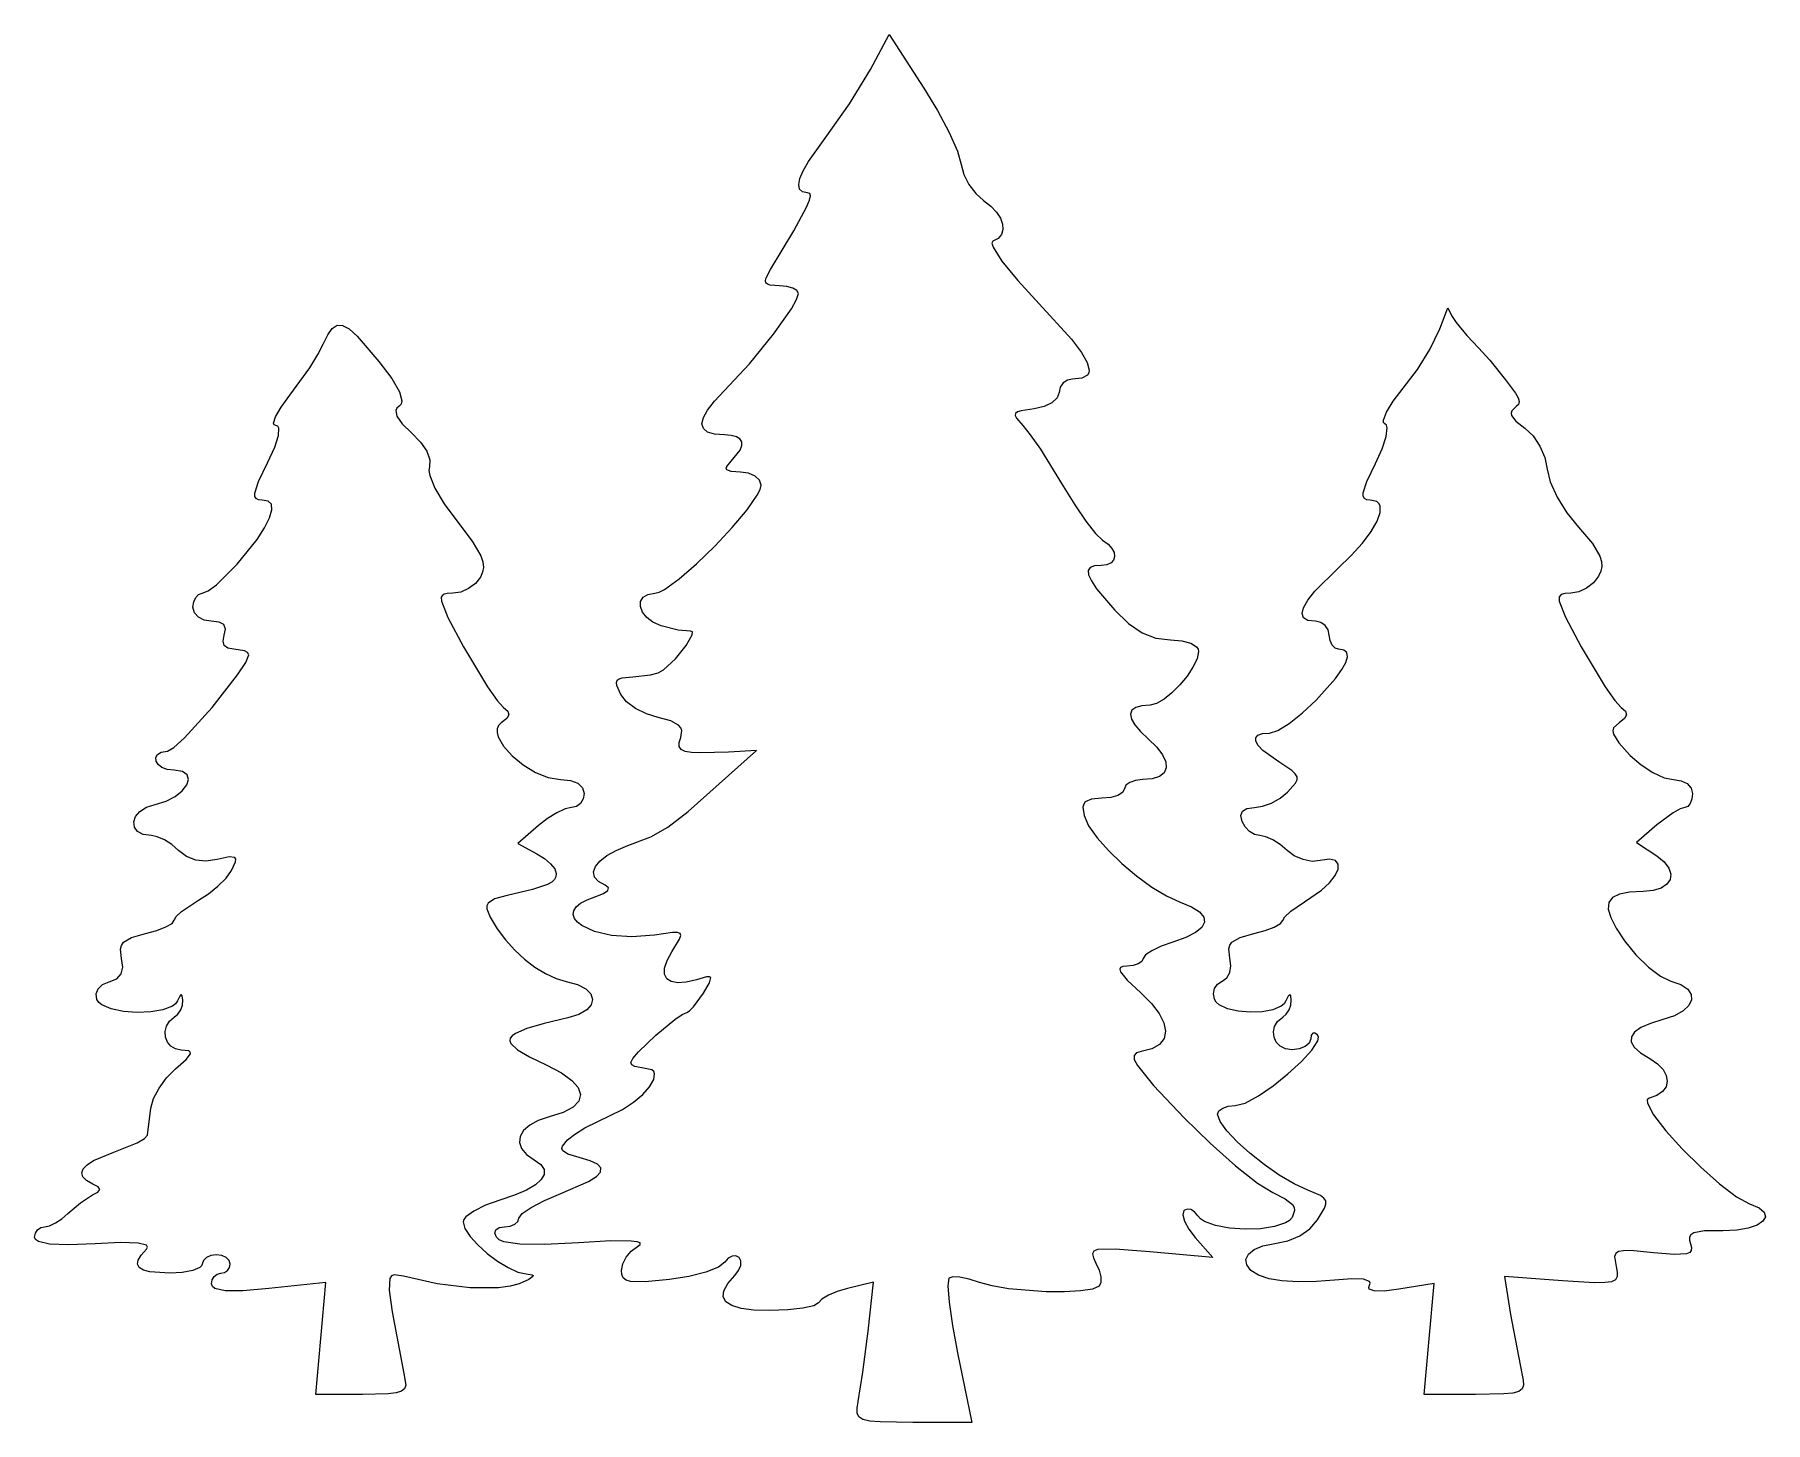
# Model space of a CAD drawing. Extents: x 27 to 278, y 52 to 253.
import ezdxf

# ---------------------------------------------------------------- set-up
doc = ezdxf.new("R2010")
doc.units = 0

msp = doc.modelspace()

# ---------------------------------------------------------------- linework, layer by layer
at = {"layer": 'Layer 1'}
for p, q in [((148.114224, 247.989228), (150.806057, 253.036042)), ((150.806057, 253.036042), (155.856709, 245.287058)), ((145.072577, 242.978705), (148.114224, 247.989228)), ((155.856709, 245.287058), (157.847862, 242.015086)), ((141.539685, 238.019184), (145.072577, 242.978705)), ((157.847862, 242.015086), (159.535714, 238.834569)), ((159.535714, 238.834569), (160.742028, 236.109209)), ((139.131957, 234.655295), (141.539685, 238.019184)), ((160.742028, 236.109209), (161.288569, 234.202709)), ((138.363504, 233.299475), (139.131957, 234.655295)), ((161.288569, 234.202709), (161.661912, 232.758044)), ((137.710578, 231.280767), (137.888834, 232.171919)), ((137.83137, 230.634155), (137.710578, 231.280767)), ((137.888834, 232.171919), (138.363504, 233.299475)), ((161.661912, 232.758044), (162.396619, 231.290157)), ((162.396619, 231.290157), (163.386489, 229.970704)), ((138.25384, 230.24022), (137.83137, 230.634155)), ((138.980621, 230.107101), (138.25384, 230.24022)), ((138.841751, 228.000806), (139.278002, 229.01798)), ((139.316642, 230.007347), (138.980621, 230.107101)), ((139.278002, 229.01798), (139.426034, 229.665567)), ((139.426034, 229.665567), (139.316642, 230.007347)), ((163.386489, 229.970704), (164.525319, 228.971337)), ((164.525319, 228.971337), (165.572391, 228.160443)), ((136.981409, 224.602582), (138.841751, 228.000806)), ((165.572391, 228.160443), (166.384139, 227.295654)), ((166.384139, 227.295654), (166.952219, 226.414291)), ((166.952219, 226.414291), (167.268289, 225.553676)), ((133.598646, 218.960655), (136.981409, 224.602582)), ((166.621004, 223.469526), (165.8456, 223.065111)), ((167.111025, 224.043972), (166.621004, 223.469526)), ((167.324006, 224.751129), (167.111025, 224.043972)), ((167.268289, 225.553676), (167.324006, 224.751129)), ((165.8456, 223.065111), (165.705906, 222.787753)), ((165.705906, 222.787753), (165.901701, 222.191554)), ((165.901701, 222.191554), (167.189338, 220.191354)), ((132.98309, 217.768831), (133.598646, 218.960655)), ((167.189338, 220.191354), (169.487671, 217.361935)), ((132.892843, 217.355891), (132.98309, 217.768831)), ((132.957296, 217.047444), (132.892843, 217.355891)), ((133.183708, 216.830374), (132.957296, 217.047444)), ((133.579339, 216.691563), (133.183708, 216.830374)), ((134.907294, 216.596254), (133.579339, 216.691563)), ((135.974951, 216.510357), (134.907294, 216.596254)), ((136.849269, 216.276481), (135.974951, 216.510357)), ((137.440025, 215.930342), (136.849269, 216.276481)), ((137.656993, 215.507657), (137.440025, 215.930342)), ((169.487671, 217.361935), (172.575861, 214.000726)), ((136.638113, 213.27788), (137.387855, 214.634167)), ((137.387855, 214.634167), (137.656993, 215.507657)), ((172.575861, 214.000726), (177.268546, 208.845324)), ((230.723091, 210.362573), (231.881226, 213.405937)), ((231.881226, 213.405937), (232.409742, 212.307633)), ((70.041324, 210.434914), (70.735485, 210.890612)), ((70.735485, 210.890612), (71.531656, 210.866799)), ((134.042847, 209.571484), (136.638113, 213.27788)), ((232.409742, 212.307633), (233.059818, 211.287473)), ((233.059818, 211.287473), (234.612439, 209.409455)), ((68.743689, 208.151978), (69.395337, 209.516453)), ((69.395337, 209.516453), (70.041324, 210.434914)), ((71.531656, 210.866799), (72.483673, 210.346726)), ((72.483673, 210.346726), (73.645373, 209.313645)), ((73.645373, 209.313645), (76.813164, 205.641459)), ((130.56326, 205.297606), (134.042847, 209.571484)), ((177.268546, 208.845324), (178.710134, 206.953423)), ((229.233676, 207.361954), (230.723091, 210.362573)), ((234.612439, 209.409455), (236.31467, 207.627616)), ((66.780541, 204.715156), (67.959766, 206.625146)), ((67.959766, 206.625146), (68.743689, 208.151978)), ((178.710134, 206.953423), (179.567344, 205.476505)), ((227.445039, 204.468201), (229.233676, 207.361954)), ((236.31467, 207.627616), (237.942095, 205.797686)), ((63.875192, 200.721014), (66.780541, 204.715156)), ((76.813164, 205.641459), (78.676821, 203.144565)), ((126.891418, 201.365386), (130.56326, 205.297606)), ((179.584996, 203.640968), (178.773624, 203.219024)), ((179.567344, 205.476505), (179.854267, 204.382908)), ((179.788275, 203.96996), (179.584996, 203.640968)), ((179.854267, 204.382908), (179.788275, 203.96996)), ((225.38924, 201.745432), (227.445039, 204.468201)), ((237.942095, 205.797686), (240.217867, 202.969222)), ((78.676821, 203.144565), (79.782241, 201.233354)), ((79.782241, 201.233354), (80.132775, 199.900355)), ((125.479002, 199.882181), (126.891418, 201.365386)), ((175.487355, 201.148524), (175.208659, 200.350852)), ((175.640978, 201.900582), (175.487355, 201.148524)), ((176.059257, 202.516452), (175.640978, 201.900582)), ((176.678307, 202.93258), (176.059257, 202.516452)), ((177.434243, 203.085412), (176.678307, 202.93258)), ((178.773624, 203.219024), (177.434243, 203.085412)), ((223.945003, 199.866124), (225.38924, 201.745432)), ((240.217867, 202.969222), (241.658009, 201.050159)), ((241.658009, 201.050159), (242.044701, 200.364797)), ((61.805228, 197.619852), (62.609013, 199.016061)), ((62.609013, 199.016061), (63.875192, 200.721014)), ((79.422095, 198.86893), (79.265593, 198.538721)), ((79.265593, 198.538721), (79.412462, 197.694441)), ((79.731774, 199.138097), (79.422095, 198.86893)), ((80.026007, 199.44835), (79.731774, 199.138097)), ((80.132775, 199.900355), (80.026007, 199.44835)), ((123.868785, 197.49448), (124.47146, 198.591323)), ((124.47146, 198.591323), (125.479002, 199.882181)), ((169.994213, 198.493178), (169.458042, 198.313953)), ((171.853691, 198.784125), (169.994213, 198.493178)), ((173.288641, 199.10151), (171.853691, 198.784125)), ((174.441359, 199.646133), (173.288641, 199.10151)), ((175.208659, 200.350852), (174.441359, 199.646133)), ((222.953435, 198.270048), (223.945003, 199.866124)), ((241.125789, 198.48037), (241.033527, 198.15427)), ((241.775175, 199.084486), (241.125789, 198.48037)), ((242.111291, 199.408703), (241.775175, 199.084486)), ((242.044701, 200.364797), (242.198464, 199.826559)), ((242.198464, 199.826559), (242.111291, 199.408703)), ((61.530268, 196.676468), (61.805228, 197.619852)), ((61.611857, 196.41961), (61.530268, 196.676468)), ((61.850564, 196.329989), (61.611857, 196.41961)), ((62.146993, 196.235952), (61.850564, 196.329989)), ((62.312009, 195.959326), (62.146993, 196.235952)), ((62.255143, 194.891193), (62.312009, 195.959326)), ((79.412462, 197.694441), (80.173066, 196.603791)), ((80.173066, 196.603791), (81.548091, 195.265305)), ((123.670965, 196.593322), (123.868785, 197.49448)), ((123.877992, 195.889517), (123.670965, 196.593322)), ((124.489857, 195.384733), (123.877992, 195.889517)), ((169.167502, 198.087217), (169.110033, 197.794211)), ((169.110033, 197.794211), (169.273074, 197.416177)), ((169.458042, 198.313953), (169.167502, 198.087217)), ((169.273074, 197.416177), (170.210446, 196.329989)), ((170.210446, 196.329989), (171.289948, 195.010044)), ((222.511551, 197.119011), (222.953435, 198.270048)), ((222.527056, 196.760947), (222.511551, 197.119011)), ((222.716361, 196.574819), (222.527056, 196.760947)), ((222.94644, 196.377804), (222.716361, 196.574819)), ((222.919163, 194.742678), (223.054031, 195.99436)), ((223.054031, 195.99436), (222.94644, 196.377804)), ((241.033527, 198.15427), (241.10067, 197.801018)), ((241.10067, 197.801018), (241.726535, 196.979694)), ((241.726535, 196.979694), (243.030101, 195.949657)), ((243.030101, 195.949657), (244.226451, 194.834017)), ((61.694642, 193.191374), (62.255143, 194.891193)), ((81.548091, 195.265305), (82.841454, 193.941104)), ((82.841454, 193.941104), (83.743829, 192.599715)), ((125.506549, 195.080639), (124.489857, 195.384733)), ((126.928059, 194.978903), (125.506549, 195.080639)), ((127.926201, 194.913294), (126.928059, 194.978903)), ((128.677863, 194.72018), (127.926201, 194.913294)), ((129.181571, 194.405131), (128.677863, 194.72018)), ((129.435849, 193.97372), (129.181571, 194.405131)), ((129.190221, 192.784093), (129.439224, 193.431517)), ((129.439224, 193.431517), (129.435849, 193.97372)), ((171.289948, 195.010044), (172.757772, 192.91428)), ((222.346592, 192.968764), (222.919163, 194.742678)), ((244.226451, 194.834017), (245.226707, 193.367357)), ((245.226707, 193.367357), (245.941104, 191.713072)), ((59.337926, 188.203794), (60.645181, 190.92565)), ((60.645181, 190.92565), (61.694642, 193.191374)), ((83.743829, 192.599715), (84.194472, 191.357149)), ((84.194472, 191.357149), (84.132634, 190.329416)), ((127.2832, 190.410552), (127.929186, 191.195867)), ((127.929186, 191.195867), (129.190221, 192.784093)), ((172.757772, 192.91428), (176.087089, 187.547941)), ((220.123752, 188.209934), (221.371152, 190.821604)), ((221.371152, 190.821604), (222.346592, 192.968764)), ((245.941104, 191.713072), (246.279873, 190.034556)), ((84.132634, 190.329416), (84.062501, 189.796445)), ((84.062501, 189.796445), (84.179302, 189.087939)), ((84.179302, 189.087939), (84.924182, 187.2416)), ((127.192952, 190.128725), (127.2832, 190.410552)), ((127.264904, 189.91234), (127.192952, 190.128725)), ((127.91652, 189.650567), (127.264904, 189.91234)), ((129.280271, 189.574568), (127.91652, 189.650567)), ((130.442184, 189.426313), (129.280271, 189.574568)), ((131.386443, 189.020897), (130.442184, 189.426313)), ((132.020713, 188.417342), (131.386443, 189.020897)), ((132.252655, 187.674673), (132.020713, 188.417342)), ((246.279873, 190.034556), (246.723688, 188.177277)), ((58.799699, 186.554656), (59.337926, 188.203794)), ((58.808682, 186.057886), (58.799699, 186.554656)), ((58.997577, 185.73993), (58.808682, 186.057886)), ((84.924182, 187.2416), (86.268224, 184.984958)), ((130.211709, 184.106236), (131.697523, 186.238764)), ((131.697523, 186.238764), (132.10826, 187.060903)), ((132.10826, 187.060903), (132.252655, 187.674673)), ((176.087089, 187.547941), (177.73887, 184.839683)), ((219.596088, 186.083671), (219.597618, 186.586125)), ((219.76415, 185.754983), (219.596088, 186.083671)), ((219.597618, 186.586125), (220.123752, 188.209934)), ((246.723688, 188.177277), (247.723181, 185.969849)), ((247.723181, 185.969849), (249.133781, 183.681924)), ((59.362269, 185.571002), (58.997577, 185.73993)), ((59.898641, 185.521312), (59.362269, 185.571002)), ((60.755282, 185.373704), (59.898641, 185.521312)), ((61.206832, 184.912361), (60.755282, 185.373704)), ((60.939423, 182.93735), (61.264483, 184.109502)), ((61.264483, 184.109502), (61.206832, 184.912361)), ((86.268224, 184.984958), (88.112377, 182.512569)), ((128.064585, 181.550812), (130.211709, 184.106236)), ((177.73887, 184.839683), (179.363487, 182.459542)), ((220.098229, 185.575663), (219.76415, 185.754983)), ((220.59475, 185.521312), (220.098229, 185.575663)), ((221.559494, 185.303234), (220.59475, 185.521312)), ((221.854721, 185.040751), (221.559494, 185.303234)), ((221.587185, 182.463584), (222.030153, 183.720431)), ((222.029443, 184.684961), (221.854721, 185.040751)), ((222.030153, 183.720431), (222.029443, 184.684961)), ((249.133781, 183.681924), (250.810914, 181.583158)), ((59.127939, 179.817776), (60.230372, 181.506722)), ((60.230372, 181.506722), (60.939423, 182.93735)), ((88.112377, 182.512569), (90.354053, 179.591699)), ((125.525523, 178.846212), (128.064585, 181.550812)), ((179.363487, 182.459542), (180.774024, 180.664633)), ((219.47245, 179.288697), (220.726098, 180.96836)), ((220.726098, 180.96836), (221.587185, 182.463584)), ((250.810914, 181.583158), (252.833537, 179.209872)), ((56.237558, 176.218578), (59.127939, 179.817776)), ((90.354053, 179.591699), (91.602358, 177.429972)), ((122.863895, 176.266156), (125.525523, 178.846212)), ((180.774024, 180.664633), (181.783564, 179.71207)), ((181.783564, 179.71207), (182.575141, 179.138904)), ((182.575141, 179.138904), (183.128736, 178.530162)), ((183.128736, 178.530162), (183.446392, 177.920362)), ((217.8518, 177.478537), (219.47245, 179.288697)), ((252.833537, 179.209872), (253.925961, 177.402919)), ((53.257547, 173.247046), (56.237558, 176.218578)), ((91.602358, 177.429972), (91.887699, 176.553878)), ((91.965141, 175.771677), (91.848164, 175.051405)), ((91.887699, 176.553878), (91.965141, 175.771677)), ((120.349073, 174.084367), (122.863895, 176.266156)), ((179.989154, 175.740693), (179.701359, 175.306768)), ((180.613136, 175.986315), (179.989154, 175.740693)), ((181.567235, 176.063724), (180.613136, 175.986315)), ((182.398571, 176.161003), (181.567235, 176.063724)), ((183.004201, 176.429827), (182.398571, 176.161003)), ((183.382079, 176.835675), (183.004201, 176.429827)), ((183.530158, 177.344027), (183.382079, 176.835675)), ((183.446392, 177.920362), (183.530158, 177.344027)), ((215.889707, 175.591817), (217.8518, 177.478537)), ((253.925961, 177.402919), (254.155449, 176.633845)), ((254.190907, 175.912788), (254.045176, 175.208558)), ((254.155449, 176.633845), (254.190907, 175.912788)), ((52.043076, 172.342683), (53.257547, 173.247046)), ((90.825981, 173.448392), (89.826414, 172.700966)), ((91.55025, 174.3611), (90.825981, 173.448392)), ((91.848164, 175.051405), (91.55025, 174.3611)), ((118.250429, 172.574565), (120.349073, 174.084367)), ((179.701359, 175.306768), (179.755823, 174.664449)), ((179.755823, 174.664449), (180.158618, 173.793644)), ((180.158618, 173.793644), (180.915813, 172.674262)), ((212.57111, 172.306414), (215.889707, 175.591817)), ((253.000807, 173.527222), (251.993369, 172.73882)), ((253.731096, 174.489968), (253.000807, 173.527222)), ((254.045176, 175.208558), (253.731096, 174.489968)), ((49.836505, 169.983841), (49.942292, 170.770744)), ((49.942292, 170.770744), (50.230326, 171.415149)), ((50.230326, 171.415149), (50.656617, 171.850557)), ((50.656617, 171.850557), (51.177173, 172.010471)), ((51.177173, 172.010471), (52.043076, 172.342683)), ((86.146792, 171.816747), (85.861887, 171.465159)), ((85.861887, 171.465159), (85.867303, 170.846479)), ((85.867303, 170.846479), (86.807514, 168.516023)), ((86.707416, 171.974199), (86.146792, 171.816747)), ((87.529154, 172.010471), (86.707416, 171.974199)), ((88.683491, 172.195949), (87.529154, 172.010471)), ((89.826414, 172.700966), (88.683491, 172.195949)), ((114.764591, 170.070137), (114.776897, 170.812018)), ((114.776897, 170.812018), (115.117471, 171.430263)), ((115.117471, 171.430263), (115.799792, 171.853528)), ((115.799792, 171.853528), (116.837336, 172.010471)), ((116.837336, 172.010471), (117.441353, 172.157197)), ((117.441353, 172.157197), (118.250429, 172.574565)), ((180.915813, 172.674262), (183.517692, 169.609403)), ((210.913308, 169.91452), (211.533639, 170.996498)), ((211.533639, 170.996498), (212.57111, 172.306414)), ((248.279259, 171.820796), (247.988771, 171.47275)), ((247.988771, 171.47275), (247.990661, 170.857275)), ((247.990661, 170.857275), (248.930049, 168.528169)), ((248.847503, 171.97538), (248.279259, 171.820796)), ((249.678884, 172.010471), (248.847503, 171.97538)), ((250.841742, 172.206117), (249.678884, 172.010471)), ((251.993369, 172.73882), (250.841742, 172.206117)), ((50.046286, 169.196736), (49.836505, 169.983841)), ((50.61757, 168.552356), (50.046286, 169.196736)), ((51.463264, 168.117062), (50.61757, 168.552356)), ((86.807514, 168.516023), (89.084252, 164.241734)), ((115.067076, 169.275965), (114.764591, 170.070137)), ((115.670874, 168.500844), (115.067076, 169.275965)), ((116.562507, 167.816119), (115.670874, 168.500844)), ((183.517692, 169.609403), (185.562353, 167.626372)), ((210.712055, 169.065042), (210.913308, 169.91452)), ((210.931823, 168.452625), (210.712055, 169.065042)), ((211.574552, 168.08183), (210.931823, 168.452625)), ((248.930049, 168.528169), (251.214382, 164.241734)), ((52.496277, 167.957218), (51.463264, 168.117062)), ((53.627971, 167.834409), (52.496277, 167.957218)), ((54.31411, 167.460841), (53.627971, 167.834409)), ((54.194991, 165.072532), (54.378352, 165.930591)), ((54.561851, 166.828805), (54.31411, 167.460841)), ((54.378352, 165.930591), (54.561851, 166.828805)), ((117.728498, 167.293132), (116.562507, 167.816119)), ((120.240296, 166.666859), (117.728498, 167.293132)), ((122.010449, 166.53624), (120.240296, 166.666859)), ((121.401128, 164.440841), (122.270778, 165.992522)), ((122.309898, 166.43055), (122.010449, 166.53624)), ((122.270778, 165.992522), (122.309898, 166.43055)), ((185.562353, 167.626372), (187.530446, 166.274303)), ((187.530446, 166.274303), (189.51879, 165.501194)), ((212.642182, 167.957218), (211.574552, 168.08183)), ((213.429078, 167.797304), (212.642182, 167.957218)), ((214.073483, 167.361895), (213.429078, 167.797304)), ((214.508893, 166.717491), (214.073483, 167.361895)), ((214.668808, 165.930591), (214.508893, 166.717491)), ((214.775416, 165.14369), (214.668808, 165.930591)), ((54.374854, 164.436033), (54.194991, 165.072532)), ((54.904836, 164.040157), (54.374854, 164.436033)), ((55.771833, 163.903962), (54.904836, 164.040157)), ((57.305232, 163.668765), (55.771833, 163.903962)), ((57.771695, 163.414178), (57.305232, 163.668765)), ((57.943013, 163.103298), (57.771695, 163.414178)), ((89.084252, 164.241734), (92.549271, 158.457405)), ((119.850094, 162.523977), (121.401128, 164.440841)), ((189.51879, 165.501194), (191.624201, 165.255047)), ((191.624201, 165.255047), (193.289915, 165.130735)), ((193.289915, 165.130735), (194.586388, 164.782809)), ((194.586388, 164.782809), (195.422883, 164.248789)), ((195.422883, 164.248789), (195.640283, 163.923718)), ((195.708662, 163.566193), (195.477575, 162.511432)), ((195.640283, 163.923718), (195.708662, 163.566193)), ((215.065686, 164.499285), (214.775416, 165.14369)), ((215.495284, 164.063876), (215.065686, 164.499285)), ((216.01988, 163.903962), (215.495284, 164.063876)), ((216.794759, 163.781137), (216.01988, 163.903962)), ((217.226268, 163.416718), (216.794759, 163.781137)), ((217.317088, 162.816793), (217.226268, 163.416718)), ((251.214382, 164.241734), (254.679402, 158.457405)), ((56.315746, 160.163675), (57.49918, 161.987195)), ((57.49918, 161.987195), (57.943013, 163.103298)), ((117.298047, 160.497663), (118.066267, 160.884709)), ((118.066267, 160.884709), (119.850094, 162.523977)), ((194.891103, 161.292975), (194.034244, 160.004624)), ((195.477575, 162.511432), (194.891103, 161.292975)), ((215.572265, 159.664836), (216.487403, 160.934766)), ((216.487403, 160.934766), (217.069906, 161.987447)), ((217.069906, 161.987447), (217.317088, 162.816793)), ((52.618469, 155.446728), (56.315746, 160.163675)), ((92.549271, 158.457405), (93.958141, 156.466139)), ((111.257734, 159.059314), (111.360953, 159.387844)), ((111.318711, 158.616682), (111.257734, 159.059314)), ((111.890869, 157.327021), (111.318711, 158.616682)), ((111.360953, 159.387844), (111.638965, 159.617795)), ((111.638965, 159.617795), (112.102365, 159.764688)), ((112.102365, 159.764688), (113.627713, 159.871396)), ((113.627713, 159.871396), (116.205121, 160.177594)), ((116.205121, 160.177594), (117.298047, 160.497663)), ((192.991995, 158.740179), (191.849353, 157.593439)), ((194.034244, 160.004624), (192.991995, 158.740179)), ((212.754817, 156.497573), (215.572265, 159.664836)), ((254.679402, 158.457405), (256.088269, 156.466139)), ((93.958141, 156.466139), (94.896943, 155.459687)), ((112.736751, 156.282831), (111.890869, 157.327021)), ((114.041461, 155.305328), (112.736751, 156.282831)), ((187.457741, 155.710133), (186.582339, 155.454144)), ((188.669038, 155.797459), (187.457741, 155.710133)), ((189.602878, 156.028279), (188.669038, 155.797459)), ((190.691315, 156.658206), (189.602878, 156.028279)), ((191.849353, 157.593439), (190.691315, 156.658206)), ((210.793647, 154.651932), (212.754817, 156.497573)), ((256.088269, 156.466139), (257.027062, 155.459687)), ((48.627966, 151.057139), (52.618469, 155.446728)), ((94.562628, 153.231302), (94.161469, 152.850367)), ((95.35048, 153.84798), (94.562628, 153.231302)), ((94.896943, 155.459687), (95.512108, 154.925337)), ((95.66513, 154.40038), (95.35048, 153.84798)), ((95.512108, 154.925337), (95.66513, 154.40038)), ((115.627008, 154.504056), (114.041461, 155.305328)), ((117.315403, 153.988558), (115.627008, 154.504056)), ((119.147408, 153.50009), (117.315403, 153.988558)), ((120.271577, 152.886442), (119.147408, 153.50009)), ((186.043304, 155.038473), (185.84111, 154.472102)), ((185.84111, 154.472102), (185.97623, 153.764013)), ((185.97623, 153.764013), (186.449136, 152.923188)), ((186.582339, 155.454144), (186.043304, 155.038473)), ((208.866244, 153.140508), (210.793647, 154.651932)), ((256.692747, 153.231302), (255.904872, 152.477489)), ((257.480602, 153.84798), (256.692747, 153.231302)), ((257.027062, 155.459687), (257.642232, 154.925337)), ((257.795254, 154.40038), (257.480602, 153.84798)), ((257.642232, 154.925337), (257.795254, 154.40038)), ((47.078001, 149.642817), (48.627966, 151.057139)), ((93.965252, 152.374731), (93.956845, 151.820851)), ((93.956845, 151.820851), (94.119116, 151.205187)), ((94.161469, 152.850367), (93.965252, 152.374731)), ((94.119116, 151.205187), (94.887158, 149.854336)), ((120.583858, 152.518949), (120.271577, 152.886442)), ((120.377032, 150.373624), (120.596539, 151.10791)), ((120.737943, 152.103689), (120.583858, 152.518949)), ((120.596539, 151.10791), (120.737943, 152.103689)), ((186.449136, 152.923188), (187.260301, 151.958607)), ((187.260301, 151.958607), (188.410198, 150.879254)), ((188.410198, 150.879254), (189.638267, 149.689968)), ((203.990148, 151.048312), (204.314955, 151.425547)), ((204.00422, 150.544548), (203.990148, 151.048312)), ((204.314955, 151.425547), (204.98319, 151.662196)), ((204.98319, 151.662196), (205.999402, 151.744203)), ((205.999402, 151.744203), (207.194274, 152.119275)), ((207.194274, 152.119275), (208.866244, 153.140508)), ((255.904872, 152.477489), (255.78941, 152.052209)), ((255.78941, 152.052209), (255.870376, 151.563361)), ((255.870376, 151.563361), (256.653933, 150.301005)), ((44.435555, 148.184147), (44.68097, 148.627824)), ((44.477793, 147.683675), (44.435555, 148.184147)), ((44.68097, 148.627824), (45.235604, 148.953406)), ((45.235604, 148.953406), (46.121024, 149.099592)), ((46.121024, 149.099592), (47.078001, 149.642817)), ((94.887158, 149.854336), (96.132319, 148.453845)), ((96.132319, 148.453845), (97.717538, 147.135378)), ((120.377578, 149.800826), (120.377032, 150.373624)), ((120.643211, 149.375687), (120.377578, 149.800826)), ((121.218965, 149.084381), (120.643211, 149.375687)), ((122.149873, 148.913081), (121.218965, 149.084381)), ((123.480968, 148.847959), (122.149873, 148.913081)), ((127.523858, 148.98094), (123.480968, 148.847959)), ((126.172776, 144.359811), (131.577114, 149.206179)), ((131.577114, 149.206179), (127.523858, 148.98094)), ((189.638267, 149.689968), (190.478654, 148.583257)), ((190.478654, 148.583257), (190.934711, 147.582544)), ((204.352622, 149.928311), (204.00422, 150.544548)), ((205.030806, 149.213658), (204.352622, 149.928311)), ((207.358324, 147.545329), (205.030806, 149.213658)), ((256.653933, 150.301005), (258.320215, 148.502508)), ((258.320215, 148.502508), (259.90259, 147.138194)), ((44.786117, 147.187711), (44.477793, 147.683675)), ((45.338961, 146.757554), (44.786117, 147.187711)), ((46.114758, 146.454506), (45.338961, 146.757554)), ((47.091941, 146.339868), (46.114758, 146.454506)), ((48.322333, 146.164656), (47.091941, 146.339868)), ((49.010953, 145.694983), (48.322333, 146.164656)), ((49.204152, 145.014796), (49.010953, 145.694983)), ((97.717538, 147.135378), (99.505754, 146.030602)), ((99.505754, 146.030602), (101.359906, 145.271182)), ((190.707245, 145.992807), (190.030426, 145.450631)), ((191.009791, 146.711253), (190.707245, 145.992807)), ((190.934711, 147.582544), (191.009791, 146.711253)), ((209.223623, 146.322669), (207.358324, 147.545329)), ((209.739114, 145.845889), (209.223623, 146.322669)), ((209.992096, 145.404531), (209.739114, 145.845889)), ((259.90259, 147.138194), (261.613581, 146.020939)), ((261.613581, 146.020939), (263.247215, 145.266037)), ((47.274739, 142.550593), (48.289694, 143.358655)), ((48.289694, 143.358655), (48.948282, 144.208038)), ((48.948282, 144.208038), (49.204152, 145.014796)), ((101.359906, 145.271182), (103.142934, 144.988782)), ((103.142934, 144.988782), (104.589976, 144.85081)), ((104.589976, 144.85081), (105.671097, 144.45197)), ((105.671097, 144.45197), (106.347916, 143.81488)), ((106.347916, 143.81488), (106.582052, 142.962156)), ((121.646607, 140.350594), (126.172776, 144.359811)), ((184.688413, 143.113096), (183.989906, 142.683493)), ((184.944955, 143.637697), (184.688413, 143.113096)), ((185.151879, 144.162298), (184.944955, 143.637697)), ((185.715287, 144.591901), (185.151879, 144.162298)), ((186.549135, 144.882173), (185.715287, 144.591901)), ((187.567378, 144.988782), (186.549135, 144.882173)), ((188.982687, 145.108149), (187.567378, 144.988782)), ((190.030426, 145.450631), (188.982687, 145.108149)), ((207.539474, 142.307988), (208.612881, 143.17914)), ((208.612881, 143.17914), (209.757322, 144.465244)), ((209.757322, 144.465244), (209.994266, 144.957885)), ((209.994266, 144.957885), (209.992096, 145.404531)), ((263.247215, 145.266037), (264.597521, 144.988782)), ((264.597521, 144.988782), (265.685679, 144.832562)), ((265.685679, 144.832562), (266.562731, 144.40331)), ((266.562731, 144.40331), (267.148072, 143.760137)), ((267.148072, 143.760137), (267.361097, 142.962156)), ((42.136921, 140.366639), (43.086614, 140.980803)), ((43.086614, 140.980803), (44.361128, 141.394208)), ((44.361128, 141.394208), (45.949766, 141.867795)), ((45.949766, 141.867795), (47.274739, 142.550593)), ((103.818581, 140.73003), (102.594767, 140.170501)), ((104.762153, 140.935529), (103.818581, 140.73003)), ((105.468783, 141.095443), (104.762153, 140.935529)), ((106.047454, 141.530851), (105.468783, 141.095443)), ((106.43845, 142.175255), (106.047454, 141.530851)), ((106.582052, 142.962156), (106.43845, 142.175255)), ((179.038229, 141.420969), (178.938986, 140.98594)), ((178.938986, 140.98594), (179.097528, 139.781785)), ((179.268953, 141.756666), (179.038229, 141.420969)), ((180.162256, 142.166158), (179.268953, 141.756666)), ((181.693724, 142.286612), (180.162256, 142.166158)), ((182.956116, 142.393221), (181.693724, 142.286612)), ((183.989906, 142.683493), (182.956116, 142.393221)), ((202.070897, 140.433179), (202.726455, 140.81048)), ((202.726455, 140.81048), (203.806021, 140.935529)), ((203.806021, 140.935529), (204.978322, 141.112564)), ((204.978322, 141.112564), (206.27538, 141.59459)), ((206.27538, 141.59459), (207.539474, 142.307988)), ((265.542137, 140.73581), (264.551275, 140.192022)), ((266.216742, 140.935529), (265.542137, 140.73581)), ((266.66107, 141.095443), (266.216742, 140.935529)), ((267.02494, 141.530851), (266.66107, 141.095443)), ((267.270799, 142.175255), (267.02494, 141.530851)), ((267.361097, 142.962156), (267.270799, 142.175255)), ((41.250901, 138.851505), (41.521774, 139.630584)), ((41.334028, 138.108268), (41.250901, 138.851505)), ((41.78088, 137.479739), (41.334028, 138.108268)), ((41.521774, 139.630584), (42.136921, 140.366639)), ((99.939419, 138.331177), (96.936566, 135.726816)), ((101.248962, 139.342398), (99.939419, 138.331177)), ((102.594767, 140.170501), (101.248962, 139.342398)), ((118.736979, 138.071767), (121.646607, 140.350594)), ((179.097528, 139.781785), (179.761847, 138.29023)), ((179.761847, 138.29023), (180.975847, 136.559096)), ((201.836506, 139.800396), (202.070897, 140.433179)), ((202.020441, 138.9089), (201.836506, 139.800396)), ((202.463304, 138.122), (202.020441, 138.9089)), ((203.094207, 137.477597), (202.463304, 138.122)), ((262.154012, 138.404448), (259.235637, 135.873352)), ((264.551275, 140.192022), (262.154012, 138.404448)), ((42.601186, 137.044787), (41.78088, 137.479739)), ((43.804671, 136.882276), (42.601186, 137.044787)), ((44.668654, 136.711597), (43.804671, 136.882276)), ((45.701132, 136.246876), (44.668654, 136.711597)), ((46.772539, 135.559087), (45.701132, 136.246876)), ((96.936566, 135.726816), (99.732688, 134.230381)), ((112.907722, 135.436102), (116.228986, 136.706035)), ((116.228986, 136.706035), (118.736979, 138.071767)), ((180.975847, 136.559096), (182.618872, 134.697004)), ((203.829047, 137.04219), (203.094207, 137.477597)), ((204.583719, 136.882276), (203.829047, 137.04219)), ((205.448366, 136.710927), (204.583719, 136.882276)), ((206.482665, 136.244383), (205.448366, 136.710927)), ((207.556769, 135.5539), (206.482665, 136.244383)), ((259.235637, 135.873352), (262.177897, 133.919767)), ((47.75331, 134.719204), (46.772539, 135.559087)), ((48.910475, 133.831622), (47.75331, 134.719204)), ((50.23016, 133.316576), (48.910475, 133.831622)), ((51.704337, 133.175952), (50.23016, 133.316576)), ((53.32498, 133.411637), (51.704337, 133.175952)), ((55.071802, 133.779262), (53.32498, 133.411637)), ((55.921005, 133.696831), (55.071802, 133.779262)), ((55.416283, 131.805751), (55.995022, 133.070332)), ((56.04726, 133.457466), (55.921005, 133.696831)), ((55.995022, 133.070332), (56.04726, 133.457466)), ((99.732688, 134.230381), (100.818365, 133.543138)), ((100.818365, 133.543138), (101.70744, 132.77815)), ((108.204548, 132.366802), (108.843474, 133.165624)), ((108.843474, 133.165624), (109.850161, 133.96078)), ((109.850161, 133.96078), (111.209836, 134.726273)), ((111.209836, 134.726273), (112.907722, 135.436102)), ((182.618872, 134.697004), (184.570268, 132.812578)), ((208.540833, 134.710732), (207.556769, 135.5539)), ((209.594702, 133.919881), (208.540833, 134.710732)), ((210.853588, 133.378345), (209.594702, 133.919881)), ((212.162422, 133.13361), (210.853588, 133.378345)), ((213.366136, 133.233157), (212.162422, 133.13361)), ((214.693248, 133.428254), (213.366136, 133.233157)), ((215.555513, 133.240236), (214.693248, 133.428254)), ((215.970777, 132.737292), (215.555513, 133.240236)), ((262.177897, 133.919767), (263.259436, 133.042349)), ((53.463004, 129.519933), (54.63002, 130.702979)), ((54.63002, 130.702979), (55.416283, 131.805751)), ((101.70744, 132.77815), (102.308166, 132.028681)), ((102.473721, 130.899318), (102.276369, 130.479094)), ((102.308166, 132.028681), (102.528796, 131.387997)), ((102.528796, 131.387997), (102.473721, 130.899318)), ((107.948161, 131.590314), (108.204548, 132.366802)), ((108.089089, 130.862158), (107.948161, 131.590314)), ((108.642107, 130.208332), (108.089089, 130.862158)), ((184.570268, 132.812578), (186.70938, 131.01444)), ((186.70938, 131.01444), (188.915553, 129.411213)), ((214.713001, 130.020797), (215.531676, 131.059383)), ((215.531676, 131.059383), (215.956883, 131.987611)), ((215.956883, 131.987611), (215.970777, 132.737292)), ((263.259436, 133.042349), (263.930416, 132.15204)), ((263.930416, 132.15204), (264.20608, 131.288406)), ((264.20608, 131.288406), (264.10167, 130.49101)), ((50.616663, 127.480675), (52.072722, 128.398527)), ((52.072722, 128.398527), (53.463004, 129.519933)), ((95.405843, 128.179861), (93.586262, 127.671932)), ((99.100408, 129.048659), (95.405843, 128.179861)), ((101.262078, 129.757192), (99.100408, 129.048659)), ((101.888552, 130.10562), (101.262078, 129.757192)), ((102.276369, 130.479094), (101.888552, 130.10562)), ((108.270906, 128.033577), (109.402852, 128.463677)), ((109.621992, 129.654836), (108.642107, 130.208332)), ((109.402852, 128.463677), (110.020759, 128.895746)), ((110.101511, 129.302046), (109.621992, 129.654836)), ((110.020759, 128.895746), (110.101511, 129.302046)), ((188.915553, 129.411213), (191.068132, 128.111519)), ((191.068132, 128.111519), (193.046463, 127.22398)), ((211.966624, 127.885309), (213.518702, 128.940043)), ((213.518702, 128.940043), (214.713001, 130.020797)), ((256.761919, 128.373278), (255.758242, 127.88559)), ((258.235768, 128.655679), (256.761919, 128.373278)), ((260.188151, 128.755084), (258.235768, 128.655679)), ((261.660428, 128.891888), (260.188151, 128.755084)), ((262.813602, 129.253187), (261.660428, 128.891888)), ((263.63243, 129.799415), (262.813602, 129.253187)), ((264.10167, 130.49101), (263.63243, 129.799415)), ((47.409113, 125.142892), (48.157268, 125.866165)), ((48.157268, 125.866165), (50.616663, 127.480675)), ((92.454615, 126.682808), (92.45192, 126.226851)), ((92.45192, 126.226851), (92.931005, 125.027078)), ((92.63598, 127.064698), (92.454615, 126.682808)), ((93.586262, 127.671932), (92.63598, 127.064698)), ((105.009868, 125.40445), (105.079683, 125.966446)), ((105.079683, 125.966446), (105.42166, 126.522892)), ((105.42166, 126.522892), (106.054834, 127.061254)), ((106.054834, 127.061254), (106.998238, 127.568994)), ((106.998238, 127.568994), (108.270906, 128.033577)), ((193.046463, 127.22398), (194.699735, 126.534466)), ((194.699735, 126.534466), (195.836536, 125.807926)), ((195.836536, 125.807926), (196.459327, 125.057432)), ((208.233217, 125.097299), (209.104026, 125.914546)), ((209.104026, 125.914546), (211.966624, 127.885309)), ((255.216378, 127.170325), (255.127966, 126.205193)), ((255.127966, 126.205193), (255.484647, 124.967903)), ((255.758242, 127.88559), (255.216378, 127.170325)), ((42.958608, 122.668987), (44.579966, 123.10522)), ((44.579966, 123.10522), (45.907718, 123.615001)), ((45.907718, 123.615001), (46.804846, 124.134919)), ((46.804846, 124.134919), (47.134337, 124.601565)), ((47.134337, 124.601565), (47.409113, 125.142892)), ((92.931005, 125.027078), (93.967448, 123.336526)), ((93.967448, 123.336526), (95.171371, 121.738465)), ((105.193184, 124.849442), (105.009868, 125.40445)), ((105.610596, 124.313957), (105.193184, 124.849442)), ((106.243071, 123.810532), (105.610596, 124.313957)), ((108.077074, 122.950005), (106.243071, 123.810532)), ((196.172738, 123.536869), (195.268283, 122.792945)), ((196.570574, 124.296055), (196.172738, 123.536869)), ((196.459327, 125.057432), (196.570574, 124.296055)), ((203.737656, 122.668987), (205.359017, 123.100249)), ((205.359017, 123.100249), (206.686771, 123.596496)), ((206.686771, 123.596496), (207.583902, 124.096382)), ((207.583902, 124.096382), (207.913393, 124.538565)), ((207.913393, 124.538565), (208.233217, 125.097299)), ((255.484647, 124.967903), (256.278059, 123.436165)), ((256.278059, 123.436165), (257.499843, 121.587689)), ((39.324984, 120.416718), (39.458718, 120.9467)), ((39.458718, 120.9467), (39.759485, 121.392063)), ((39.759485, 121.392063), (40.927262, 122.097266)), ((40.927262, 122.097266), (42.958608, 122.668987)), ((95.171371, 121.738465), (96.508332, 120.261909)), ((110.542927, 122.36815), (108.077074, 122.950005)), ((113.488361, 122.165258), (110.542927, 122.36815)), ((116.761108, 122.441617), (113.488361, 122.165258)), ((119.384833, 122.819773), (116.761108, 122.441617)), ((119.316508, 120.02943), (120.429196, 121.833936)), ((120.127559, 122.83238), (119.384833, 122.819773)), ((120.52975, 122.690631), (120.127559, 122.83238)), ((120.429196, 121.833936), (120.620573, 122.366994)), ((120.620573, 122.366994), (120.52975, 122.690631)), ((190.278879, 120.816679), (188.910899, 120.175394)), ((191.949366, 121.403172), (190.278879, 120.816679)), ((193.859671, 122.077355), (191.949366, 121.403172)), ((195.268283, 122.792945), (193.859671, 122.077355)), ((200.103657, 120.440957), (200.245491, 120.959955)), ((200.245491, 120.959955), (200.552604, 121.39914)), ((200.552604, 121.39914), (201.723428, 122.100318)), ((201.723428, 122.100318), (203.737656, 122.668987)), ((257.499843, 121.587689), (259.140009, 119.568282)), ((39.493467, 119.034571), (39.324984, 120.416718)), ((39.665302, 117.774715), (39.493467, 119.034571)), ((96.508332, 120.261909), (97.94389, 118.93587)), ((97.94389, 118.93587), (99.443602, 117.78936)), ((118.252841, 117.662909), (118.60527, 118.751966)), ((118.60527, 118.751966), (119.316508, 120.02943)), ((186.200769, 118.038456), (185.282724, 117.945518)), ((186.952572, 118.27556), (186.200769, 118.038456)), ((187.46055, 118.620957), (186.952572, 118.27556)), ((187.647117, 119.038774), (187.46055, 118.620957)), ((187.98659, 119.556898), (187.647117, 119.038774)), ((188.910899, 120.175394), (187.98659, 119.556898)), ((200.255062, 119.101275), (200.103657, 120.440957)), ((200.39406, 117.989182), (200.255062, 119.101275)), ((259.140009, 119.568282), (260.954477, 117.796273)), ((36.717013, 115.252126), (37.682799, 115.657983)), ((37.682799, 115.657983), (38.774393, 116.11332)), ((38.774393, 116.11332), (39.430419, 116.809931)), ((39.430419, 116.809931), (39.665302, 117.774715)), ((99.443602, 117.78936), (100.973026, 116.851393)), ((100.973026, 116.851393), (102.497719, 116.15098)), ((102.497719, 116.15098), (103.98324, 115.717134)), ((103.98324, 115.717134), (105.626527, 115.248436)), ((118.245277, 116.778084), (118.252841, 117.662909)), ((118.568632, 116.113316), (118.245277, 116.778084)), ((119.208963, 115.684433), (118.568632, 116.113316)), ((120.152324, 115.507258), (119.208963, 115.684433)), ((121.38477, 115.597619), (120.152324, 115.507258)), ((122.892357, 115.97134), (121.38477, 115.597619)), ((124.340819, 116.366939), (122.892357, 115.97134)), ((123.906345, 114.031926), (124.778581, 115.529653)), ((124.744674, 116.386007), (124.340819, 116.366939)), ((124.946483, 116.263851), (124.744674, 116.386007)), ((124.778581, 115.529653), (124.946483, 116.263851)), ((184.379037, 117.741337), (184.264626, 117.476875)), ((184.264626, 117.476875), (184.383725, 117.087794)), ((184.720542, 117.893459), (184.379037, 117.741337)), ((184.383725, 117.087794), (185.348114, 115.886664)), ((185.282724, 117.945518), (184.720542, 117.893459)), ((185.348114, 115.886664), (187.32353, 114.039723)), ((198.4567, 115.321291), (199.111771, 115.746005)), ((199.111771, 115.746005), (199.793514, 116.226755)), ((199.793514, 116.226755), (200.230577, 117.002745)), ((200.230577, 117.002745), (200.39406, 117.989182)), ((260.954477, 117.796273), (262.722612, 116.462901)), ((262.722612, 116.462901), (264.223774, 115.759408)), ((264.223774, 115.759408), (265.676298, 115.247432)), ((35.77993, 113.919153), (36.06947, 114.653662)), ((35.888154, 113.105161), (35.77993, 113.919153)), ((36.160367, 112.682804), (35.888154, 113.105161)), ((36.06947, 114.653662), (36.717013, 115.252126)), ((47.91025, 113.589881), (47.590625, 112.900525)), ((48.140112, 113.832143), (47.91025, 113.589881)), ((48.292263, 113.628532), (48.140112, 113.832143)), ((48.378753, 112.980267), (48.292263, 113.628532)), ((48.313561, 112.28959), (48.378753, 112.980267)), ((105.626527, 115.248436), (106.81315, 114.624286)), ((106.81315, 114.624286), (107.54087, 113.895066)), ((107.54087, 113.895066), (107.807451, 113.111158)), ((107.807451, 113.111158), (107.610656, 112.322944)), ((122.46025, 112.039637), (123.906345, 114.031926)), ((187.32353, 114.039723), (188.885113, 112.500636)), ((197.869725, 113.925574), (198.030636, 114.685829)), ((198.010114, 113.126483), (197.869725, 113.925574)), ((198.266911, 112.705079), (198.010114, 113.126483)), ((198.030636, 114.685829), (198.4567, 115.321291)), ((208.689301, 113.589881), (208.369679, 112.900525)), ((208.91916, 113.832143), (208.689301, 113.589881)), ((209.071309, 113.628532), (208.91916, 113.832143)), ((209.157804, 112.980267), (209.071309, 113.628532)), ((209.092608, 112.28959), (209.157804, 112.980267)), ((265.676298, 115.247432), (266.653477, 114.591705)), ((266.653477, 114.591705), (267.164734, 113.837519)), ((267.219492, 113.030166), (266.827172, 112.214937)), ((267.164734, 113.837519), (267.219492, 113.030166)), ((36.615458, 112.312927), (36.160367, 112.682804)), ((37.969998, 111.732443), (36.615458, 112.312927)), ((39.743227, 111.367356), (37.969998, 111.732443)), ((41.726601, 111.221313), (39.743227, 111.367356)), ((43.711573, 111.297961), (41.726601, 111.221313)), ((45.489598, 111.600947), (43.711573, 111.297961)), ((46.852131, 112.13392), (45.489598, 111.600947)), ((46.432806, 109.936789), (47.134337, 110.536129)), ((47.312417, 112.48779), (46.852131, 112.13392)), ((47.134337, 110.536129), (47.650521, 110.987322)), ((47.590625, 112.900525), (47.312417, 112.48779)), ((47.650521, 110.987322), (48.057206, 111.598542)), ((48.057206, 111.598542), (48.313561, 112.28959)), ((105.817994, 110.935132), (104.217653, 110.436299)), ((106.94825, 111.580808), (105.817994, 110.935132)), ((107.610656, 112.322944), (106.94825, 111.580808)), ((119.734298, 110.211008), (120.799028, 110.937098)), ((120.799028, 110.937098), (121.456749, 111.210025)), ((121.456749, 111.210025), (121.862986, 111.433199)), ((121.862986, 111.433199), (122.46025, 112.039637)), ((188.885113, 112.500636), (190.003393, 111.045447)), ((190.003393, 111.045447), (190.678159, 109.700449)), ((198.679257, 112.335723), (198.266911, 112.705079)), ((199.881916, 111.755088), (198.679257, 112.335723)), ((201.440733, 111.388445), (199.881916, 111.755088)), ((203.178351, 111.239664), (201.440733, 111.388445)), ((204.917412, 111.312614), (203.178351, 111.239664)), ((206.480559, 111.611161), (204.917412, 111.312614)), ((207.690434, 112.139175), (206.480559, 111.611161)), ((207.174154, 109.911092), (207.913393, 110.536129)), ((208.10747, 112.490441), (207.690434, 112.139175)), ((207.913393, 110.536129), (208.429572, 110.987322)), ((208.369679, 112.900525), (208.10747, 112.490441)), ((208.429572, 110.987322), (208.836253, 111.598542)), ((208.836253, 111.598542), (209.092608, 112.28959)), ((264.738991, 110.742022), (263.061975, 110.174919)), ((265.997197, 111.437126), (264.738991, 110.742022)), ((266.827172, 112.214937), (265.997197, 111.437126)), ((45.805087, 108.431975), (45.994087, 109.214846)), ((45.852714, 107.649854), (45.805087, 108.431975)), ((45.994087, 109.214846), (46.432806, 109.936789)), ((96.620354, 108.184072), (96.133896, 107.830732)), ((98.251454, 108.886641), (96.620354, 108.184072)), ((100.777098, 109.622053), (98.251454, 108.886641)), ((104.217653, 110.436299), (100.777098, 109.622053)), ((116.993721, 107.943853), (119.734298, 110.211008)), ((190.678159, 109.700449), (190.909197, 108.491935)), ((190.909197, 108.491935), (190.696297, 107.446197)), ((206.558603, 108.394225), (206.728193, 109.177398)), ((206.648477, 107.620748), (206.558603, 108.394225)), ((206.728193, 109.177398), (207.174154, 109.911092)), ((212.260392, 108.20307), (212.045535, 107.916722)), ((212.578378, 108.223737), (212.260392, 108.20307)), ((212.966675, 107.959816), (212.578378, 108.223737)), ((213.100038, 107.610713), (212.966675, 107.959816)), ((258.947357, 108.361669), (258.47801, 107.66728)), ((259.868571, 109.01334), (258.947357, 108.361669)), ((261.240496, 109.61889), (259.868571, 109.01334)), ((263.061975, 110.174919), (261.240496, 109.61889)), ((46.123876, 106.930158), (45.852714, 107.649854)), ((46.605481, 106.334563), (46.123876, 106.930158)), ((47.284436, 105.924746), (46.605481, 106.334563)), ((48.14765, 105.762383), (47.284436, 105.924746)), ((49.225062, 105.635292), (48.14765, 105.762383)), ((49.453337, 105.473269), (49.225062, 105.635292)), ((49.467852, 105.224011), (49.453337, 105.473269)), ((95.863437, 107.468356), (95.806432, 107.091195)), ((95.806432, 107.091195), (95.960337, 106.693502)), ((96.133896, 107.830732), (95.863437, 107.468356)), ((95.960337, 106.693502), (96.890689, 105.813521)), ((96.890689, 105.813521), (98.634131, 104.782421)), ((113.642227, 104.547627), (114.454838, 105.497596)), ((114.454838, 105.497596), (116.993721, 107.943853)), ((187.391847, 105.548571), (186.693988, 105.351554)), ((188.937833, 105.948223), (187.391847, 105.548571)), ((190.039246, 106.589529), (188.937833, 105.948223)), ((190.696297, 107.446197), (190.039246, 106.589529)), ((206.980906, 106.916144), (206.648477, 107.620748)), ((207.538985, 106.33959), (206.980906, 106.916144)), ((208.305806, 105.950262), (207.538985, 106.33959)), ((209.264462, 105.807335), (208.305806, 105.950262)), ((210.313665, 105.931712), (209.264462, 105.807335)), ((211.172867, 106.270363), (210.313665, 105.931712)), ((210.61724, 104.090103), (212.12923, 105.758092)), ((211.753408, 106.771566), (211.172867, 106.270363)), ((211.966624, 107.383603), (211.753408, 106.771566)), ((212.045535, 107.916722), (211.966624, 107.383603)), ((212.12923, 105.758092), (212.98641, 107.111512)), ((212.98641, 107.111512), (213.100038, 107.610713)), ((258.47801, 107.66728), (258.461685, 106.933571)), ((258.461685, 106.933571), (258.899538, 106.163945)), ((258.899538, 106.163945), (259.792725, 105.361802)), ((46.008675, 101.750212), (47.286226, 103.030906)), ((47.286226, 103.030906), (48.835186, 104.399047)), ((48.835186, 104.399047), (49.467852, 105.224011)), ((98.634131, 104.782421), (101.170297, 103.554214)), ((101.170297, 103.554214), (103.274327, 102.455867)), ((113.337473, 103.961271), (113.642227, 104.547627)), ((113.501137, 103.628859), (113.337473, 103.961271)), ((113.946757, 103.35664), (113.501137, 103.628859)), ((115.411631, 103.105153), (113.946757, 103.35664)), ((116.403975, 102.894879), (115.411631, 103.105153)), ((186.693988, 105.351554), (186.342164, 104.983932)), ((186.342164, 104.983932), (186.37395, 104.387571)), ((186.37395, 104.387571), (186.826918, 103.504336)), ((186.826918, 103.504336), (189.146697, 100.644708)), ((208.672544, 102.298094), (210.61724, 104.090103)), ((259.792725, 105.361802), (261.142401, 104.530542)), ((261.142401, 104.530542), (262.271056, 103.783585)), ((262.271056, 103.783585), (263.07252, 102.955879)), ((263.07252, 102.955879), (263.547508, 102.092016)), ((44.914813, 100.249161), (46.008675, 101.750212)), ((103.274327, 102.455867), (104.790945, 101.371194)), ((104.790945, 101.371194), (105.719407, 100.316416)), ((115.076206, 99.323012), (116.071948, 100.448627)), ((116.071948, 100.448627), (116.668748, 101.478132)), ((116.672897, 102.648626), (116.403975, 102.894879)), ((116.668748, 101.478132), (116.801218, 102.323044)), ((116.801218, 102.323044), (116.672897, 102.648626)), ((189.146697, 100.644708), (193.602088, 95.939968)), ((204.373451, 99.10421), (206.517246, 100.572613)), ((206.517246, 100.572613), (208.672544, 102.298094)), ((263.520915, 100.434188), (263.020766, 99.729407)), ((263.696734, 101.236589), (263.520915, 100.434188)), ((263.547508, 102.092016), (263.696734, 101.236589)), ((43.743183, 97.333734), (44.120896, 98.71469)), ((44.120896, 98.71469), (44.914813, 100.249161)), ((105.808898, 98.36143), (104.968443, 97.493664)), ((105.719407, 100.316416), (106.058972, 99.307754)), ((106.058972, 99.307754), (105.808898, 98.36143)), ((112.149433, 97.137384), (113.746905, 98.18977)), ((113.746905, 98.18977), (115.076206, 99.323012)), ((201.008784, 97.700829), (202.463262, 98.083432)), ((202.463262, 98.083432), (204.373451, 99.10421)), ((261.050337, 98.791068), (260.7673, 98.551376)), ((260.7673, 98.551376), (260.807512, 98.043605)), ((260.807512, 98.043605), (261.717166, 96.371493)), ((262.197001, 99.166836), (261.050337, 98.791068)), ((263.020766, 99.729407), (262.197001, 99.166836)), ((43.253508, 93.41459), (43.743183, 97.333734)), ((99.917625, 95.522718), (98.677736, 94.853517)), ((101.513417, 96.058696), (99.917625, 95.522718)), ((103.536863, 96.72068), (101.513417, 96.058696)), ((104.968443, 97.493664), (103.536863, 96.72068)), ((106.698824, 94.469867), (110.349174, 96.254339)), ((110.349174, 96.254339), (112.149433, 97.137384)), ((193.602088, 95.939968), (197.385352, 92.239635)), ((198.455791, 96.44625), (198.657238, 96.933377)), ((198.815505, 95.397984), (198.455791, 96.44625)), ((198.657238, 96.933377), (199.205733, 97.332294)), ((199.205733, 97.332294), (200.017505, 97.601834)), ((200.017505, 97.601834), (201.008784, 97.700829)), ((261.717166, 96.371493), (263.498264, 94.070068)), ((41.742651, 92.314491), (42.813429, 92.938673)), ((42.813429, 92.938673), (43.253508, 93.41459)), ((97.310557, 93.243932), (97.205709, 92.367786)), ((97.804974, 94.083215), (97.310557, 93.243932)), ((98.677736, 94.853517), (97.804974, 94.083215)), ((104.161085, 92.731249), (105.189355, 93.537027)), ((105.189355, 93.537027), (106.698824, 94.469867)), ((199.805905, 94.032567), (198.815505, 95.397984)), ((201.293879, 92.461911), (199.805905, 94.032567)), ((263.498264, 94.070068), (265.869766, 91.434665)), ((35.40247, 89.735372), (38.35229, 90.945414)), ((38.35229, 90.945414), (41.742651, 92.314491)), ((97.205709, 92.367786), (97.501648, 91.486898)), ((97.501648, 91.486898), (98.209597, 90.633389)), ((98.209597, 90.633389), (99.340777, 89.839377)), ((103.336307, 91.494224), (103.434151, 91.843673)), ((103.427099, 91.190101), (103.336307, 91.494224)), ((104.209254, 90.665124), (103.427099, 91.190101)), ((103.434151, 91.843673), (104.161085, 92.731249)), ((105.849939, 90.163337), (104.209254, 90.665124)), ((197.385352, 92.239635), (201.078179, 88.959341)), ((203.146314, 90.79793), (201.293879, 92.461911)), ((205.230098, 89.152538), (203.146314, 90.79793)), ((265.869766, 91.434665), (268.550637, 88.760621)), ((33.69815, 87.964655), (33.900534, 88.544424)), ((33.864491, 87.399914), (33.69815, 87.964655)), ((33.900534, 88.544424), (34.469391, 89.135802)), ((34.469391, 89.135802), (35.40247, 89.735372)), ((99.340777, 89.839377), (100.28279, 89.161709)), ((100.28279, 89.161709), (100.762174, 88.45109)), ((100.762174, 88.45109), (100.786826, 87.716769)), ((107.438994, 89.690728), (105.849939, 90.163337)), ((108.4936, 89.194265), (107.438994, 89.690728)), ((108.380461, 87.422966), (108.97136, 88.074263)), ((109.006731, 88.66007), (108.4936, 89.194265)), ((108.97136, 88.074263), (109.006731, 88.66007)), ((201.078179, 88.959341), (204.257371, 86.455309)), ((207.412117, 87.637649), (205.230098, 89.152538)), ((268.550637, 88.760621), (271.259839, 86.343271)), ((34.401806, 86.85362), (33.864491, 87.399914)), ((35.312347, 86.32919), (34.401806, 86.85362)), ((36.067176, 85.906176), (35.312347, 86.32919)), ((36.05599, 85.171515), (36.31535, 85.539449)), ((36.31535, 85.539449), (36.067176, 85.906176)), ((98.211383, 85.464093), (96.496098, 84.727461)), ((99.503532, 86.214021), (98.211383, 85.464093)), ((100.364646, 86.967996), (99.503532, 86.214021)), ((100.786826, 87.716769), (100.364646, 86.967996)), ((103.20434, 84.937346), (107.227009, 86.6923)), ((107.227009, 86.6923), (108.380461, 87.422966)), ((204.257371, 86.455309), (206.499728, 85.08376)), ((209.55926, 86.365176), (207.412117, 87.637649)), ((211.538414, 85.447034), (209.55926, 86.365176)), ((213.373229, 84.654677), (211.538414, 85.447034)), ((271.259839, 86.343271), (273.716333, 84.477951)), ((31.669245, 82.042717), (33.518539, 83.622713)), ((33.518539, 83.622713), (35.288217, 84.744879)), ((35.288217, 84.744879), (36.05599, 85.171515)), ((92.289195, 83.267462), (90.588818, 82.420902)), ((94.365575, 84.013376), (92.289195, 83.267462)), ((96.496098, 84.727461), (94.365575, 84.013376)), ((97.604201, 82.040489), (98.910426, 82.933416)), ((98.910426, 82.933416), (100.843637, 83.937985)), ((100.843637, 83.937985), (103.20434, 84.937346)), ((206.499728, 85.08376), (208.28911, 84.203891)), ((208.28911, 84.203891), (209.309084, 83.359759)), ((209.309084, 83.359759), (209.548015, 82.928369)), ((209.548015, 82.928369), (209.615563, 82.478641)), ((213.888186, 84.287529), (213.373229, 84.654677)), ((214.152759, 83.885889), (213.888186, 84.287529)), ((213.984498, 82.817594), (214.180384, 83.409373)), ((214.180384, 83.409373), (214.152759, 83.885889)), ((273.716333, 84.477951), (275.639084, 83.459997)), ((275.639084, 83.459997), (277.004231, 82.877532)), ((277.004231, 82.877532), (277.750404, 82.232609)), ((29.028128, 80.287134), (29.897907, 80.696622)), ((29.897907, 80.696622), (30.81496, 81.302663)), ((30.81496, 81.302663), (31.669245, 82.042717)), ((89.127101, 81.189973), (89.017955, 80.842067)), ((89.017955, 80.842067), (89.294961, 79.884248)), ((89.439916, 81.577752), (89.127101, 81.189973)), ((90.588818, 82.420902), (89.439916, 81.577752)), ((95.835954, 80.23453), (96.505714, 80.500788)), ((96.505714, 80.500788), (96.958255, 80.894851)), ((96.958255, 80.894851), (97.124461, 81.376054)), ((97.124461, 81.376054), (97.604201, 82.040489)), ((193.583554, 82.470278), (193.4122, 81.865564)), ((193.4122, 81.865564), (193.65965, 80.933072)), ((194.042117, 82.710191), (193.583554, 82.470278)), ((193.65965, 80.933072), (194.272901, 79.800014)), ((194.576643, 82.649384), (194.042117, 82.710191)), ((195.120708, 82.31236), (194.576643, 82.649384)), ((195.607886, 81.723622), (195.120708, 82.31236)), ((195.995309, 81.289391), (195.607886, 81.723622)), ((196.569929, 80.908932), (195.995309, 81.289391)), ((198.173576, 80.311185), (196.569929, 80.908932)), ((208.312948, 80.706162), (206.716822, 80.163667)), ((208.88268, 81.066861), (208.312948, 80.706162)), ((209.264462, 81.487812), (208.88268, 81.066861)), ((209.615563, 82.478641), (209.264462, 81.487812)), ((211.855128, 79.856585), (212.975941, 81.126714)), ((212.975941, 81.126714), (213.984498, 82.817594)), ((276.724579, 80.372501), (275.44436, 79.927151)), ((277.565626, 80.935154), (276.724579, 80.372501)), ((277.922552, 81.57017), (277.565626, 80.935154)), ((277.750404, 82.232609), (277.922552, 81.57017)), ((26.86807, 78.628254), (26.982294, 79.213969)), ((27.003441, 78.281168), (26.86807, 78.628254)), ((26.982294, 79.213969), (27.293299, 79.693621)), ((27.410575, 77.999671), (27.003441, 78.281168)), ((27.293299, 79.693621), (27.753588, 80.017711)), ((29.046274, 77.632777), (27.410575, 77.999671)), ((27.753588, 80.017711), (28.315663, 80.13674)), ((28.315663, 80.13674), (29.028128, 80.287134)), ((39.395409, 77.838275), (35.646366, 77.678732)), ((41.886177, 77.75979), (39.395409, 77.838275)), ((89.294961, 79.884248), (90.04921, 78.740215)), ((90.04921, 78.740215), (91.165545, 77.505148)), ((93.634737, 79.220625), (93.772156, 79.705183)), ((93.857984, 78.605668), (93.634737, 79.220625)), ((93.772156, 79.705183), (94.242516, 80.022753)), ((94.248314, 78.252373), (93.857984, 78.605668)), ((94.242516, 80.022753), (95.018092, 80.13674)), ((94.940537, 77.97283), (94.248314, 78.252373)), ((97.252559, 77.633559), (94.940537, 77.97283)), ((95.018092, 80.13674), (95.835954, 80.23453)), ((110.437247, 78.076095), (105.740217, 77.824192)), ((113.415514, 78.06754), (110.437247, 78.076095)), ((114.269138, 77.964998), (113.415514, 78.06754)), ((114.703901, 77.796632), (114.269138, 77.964998)), ((194.272901, 79.800014), (195.198952, 78.593597)), ((195.198952, 78.593597), (197.780255, 75.682777)), ((200.204459, 79.934084), (198.173576, 80.311185)), ((202.448207, 79.781329), (200.204459, 79.934084)), ((204.690451, 79.856623), (202.448207, 79.781329)), ((206.716822, 80.163667), (204.690451, 79.856623)), ((206.746752, 77.686724), (208.630631, 78.075895)), ((208.630631, 78.075895), (210.370057, 78.819414)), ((210.370057, 78.819414), (211.855128, 79.856585)), ((266.915194, 78.647221), (266.891267, 78.213468)), ((266.891267, 78.213468), (267.038111, 77.67859)), ((267.129557, 78.987743), (266.915194, 78.647221)), ((267.554022, 79.242926), (267.129557, 78.987743)), ((269.111919, 79.528846), (267.554022, 79.242926)), ((271.746212, 79.568119), (269.111919, 79.528846)), ((273.769921, 79.644044), (271.746212, 79.568119)), ((275.44436, 79.927151), (273.769921, 79.644044)), ((31.787445, 77.526241), (29.046274, 77.632777)), ((35.646366, 77.678732), (31.787445, 77.526241)), ((43.11478, 77.443687), (41.886177, 77.75979)), ((41.90137, 75.312), (42.324948, 76.038566)), ((42.324948, 76.038566), (43.077328, 76.890375)), ((43.077328, 76.890375), (43.254554, 77.196657)), ((43.254554, 77.196657), (43.11478, 77.443687)), ((51.782911, 75.686599), (51.347503, 75.256992)), ((52.427315, 75.976876), (51.782911, 75.686599)), ((53.214216, 76.083487), (52.427315, 75.976876)), ((54.001118, 75.976876), (53.214216, 76.083487)), ((54.645522, 75.686599), (54.001118, 75.976876)), ((55.080929, 75.256992), (54.645522, 75.686599)), ((91.165545, 77.505148), (92.52881, 76.27423)), ((92.52881, 76.27423), (94.023849, 75.142641)), ((100.837852, 77.584973), (97.252559, 77.633559)), ((105.740217, 77.824192), (100.837852, 77.584973)), ((112.171416, 74.738974), (112.675206, 75.703805)), ((112.675206, 75.703805), (113.420812, 76.582483)), ((113.420812, 76.582483), (114.33129, 77.26148)), ((114.33129, 77.26148), (114.723415, 77.562205)), ((114.723415, 77.562205), (114.703901, 77.796632)), ((127.493922, 75.571106), (127.010826, 74.995334)), ((128.039269, 75.892881), (127.493922, 75.571106)), ((128.579983, 75.938062), (128.039269, 75.892881)), ((129.049179, 75.68405), (128.579983, 75.938062)), ((129.310028, 75.170895), (129.049179, 75.68405)), ((180.490518, 76.60717), (180.314971, 76.206933)), ((180.314971, 76.206933), (180.450521, 75.630175)), ((180.450521, 75.630175), (180.822758, 74.8612)), ((181.05157, 76.846579), (180.490518, 76.60717)), ((183.627833, 76.905696), (181.05157, 76.846579)), ((188.639038, 76.509843), (183.627833, 76.905696)), ((197.780255, 75.682777), (188.639038, 76.509843)), ((202.576381, 75.393863), (202.932403, 76.163762)), ((202.69293, 74.590457), (202.576381, 75.393863)), ((202.932403, 76.163762), (203.752082, 76.841583)), ((203.752082, 76.841583), (205.026503, 77.36876)), ((205.026503, 77.36876), (206.746752, 77.686724)), ((256.208654, 76.254071), (256.041946, 75.812096)), ((256.041946, 75.812096), (256.255828, 74.36956)), ((256.621098, 76.533238), (256.208654, 76.254071)), ((257.326758, 76.667136), (256.621098, 76.533238)), ((258.373114, 76.673307), (257.326758, 76.667136)), ((261.677825, 76.372627), (258.373114, 76.673307)), ((264.723677, 76.107461), (261.677825, 76.372627)), ((266.478005, 76.19913), (264.723677, 76.107461)), ((266.943193, 76.396403), (266.478005, 76.19913)), ((267.172315, 76.704038), (266.943193, 76.396403)), ((267.038111, 77.67859), (267.194308, 77.129083)), ((267.194308, 77.129083), (267.172315, 76.704038)), ((41.810058, 74.707079), (41.90137, 75.312)), ((42.054479, 74.220209), (41.810058, 74.707079)), ((42.638097, 73.847792), (42.054479, 74.220209)), ((43.564378, 73.586232), (42.638097, 73.847792)), ((46.458793, 73.3813), (43.564378, 73.586232)), ((48.294896, 73.487912), (46.458793, 73.3813)), ((49.798506, 73.778189), (48.294896, 73.487912)), ((50.814458, 74.207795), (49.798506, 73.778189)), ((51.091074, 74.460991), (50.814458, 74.207795)), ((51.18759, 74.732394), (51.091074, 74.460991)), ((51.347503, 75.256992), (51.18759, 74.732394)), ((52.645284, 72.437077), (52.935557, 72.92788)), ((52.935557, 72.92788), (53.365159, 73.259504)), ((53.365159, 73.259504), (53.88976, 73.3813)), ((53.88976, 73.3813), (54.41436, 73.487912)), ((54.41436, 73.487912), (54.843962, 73.778189)), ((54.843962, 73.778189), (55.134234, 74.207795)), ((55.240843, 74.732394), (55.080929, 75.256992)), ((55.134234, 74.207795), (55.240843, 74.732394)), ((78.614303, 73.029015), (78.371329, 72.634651)), ((79.020246, 73.185021), (78.614303, 73.029015)), ((80.376435, 72.958119), (79.020246, 73.185021)), ((85.276762, 71.845515), (80.376435, 72.958119)), ((94.023849, 75.142641), (95.535507, 74.205561)), ((95.535507, 74.205561), (96.948628, 73.558172)), ((96.948628, 73.558172), (98.148055, 73.295654)), ((98.148055, 73.295654), (99.018792, 73.180001)), ((99.150818, 72.913984), (98.534714, 72.484066)), ((99.018792, 73.180001), (99.177732, 73.066634)), ((99.177732, 73.066634), (99.150818, 72.913984)), ((111.986387, 73.801518), (112.171416, 74.738974)), ((112.047421, 73.201718), (111.986387, 73.801518)), ((112.258068, 72.741759), (112.047421, 73.201718)), ((121.774593, 72.936357), (118.97778, 72.481863)), ((124.22143, 73.561748), (121.774593, 72.936357)), ((126.054703, 74.275565), (124.22143, 73.561748)), ((127.010826, 74.995334), (126.054703, 74.275565)), ((127.406185, 71.889319), (128.447097, 73.088571)), ((128.447097, 73.088571), (128.989233, 73.787992)), ((128.989233, 73.787992), (129.283461, 74.510488)), ((129.283461, 74.510488), (129.310028, 75.170895)), ((160.066145, 72.874537), (159.477806, 72.684036)), ((161.096724, 72.821892), (160.066145, 72.874537)), ((162.424321, 72.546314), (161.096724, 72.821892)), ((180.822758, 74.8612), (181.269892, 73.832612)), ((181.269892, 73.832612), (181.507884, 72.862117)), ((181.507884, 72.862117), (181.521254, 72.058942)), ((203.290965, 73.81211), (202.69293, 74.590457)), ((204.379401, 73.117391), (203.290965, 73.81211)), ((205.967152, 72.564868), (204.379401, 73.117391)), ((248.51581, 72.286777), (240.071419, 72.897585)), ((240.071419, 72.897585), (240.945535, 67.397328)), ((256.437369, 72.899039), (256.182807, 72.450694)), ((256.255828, 74.36956), (256.437202, 73.532066)), ((256.437202, 73.532066), (256.437369, 72.899039)), ((52.538675, 71.837742), (52.645284, 72.437077)), ((52.656186, 71.472511), (52.538675, 71.837742)), ((53.015623, 71.189157), (52.656186, 71.472511)), ((54.501706, 70.864696), (53.015623, 71.189157)), ((57.079787, 70.857597), (54.501706, 70.864696)), ((60.832726, 71.161094), (57.079787, 70.857597)), ((69.126789, 72.027985), (60.832726, 71.161094)), ((68.391814, 63.922611), (69.126789, 72.027985)), ((78.371329, 72.634651), (78.318899, 70.954696)), ((78.318899, 70.954696), (78.752172, 67.792848)), ((90.029264, 71.273688), (85.276762, 71.845515)), ((94.151508, 71.273724), (90.029264, 71.273688)), ((95.825523, 71.497904), (94.151508, 71.273724)), ((97.161062, 71.876708), (95.825523, 71.497904)), ((98.534714, 72.484066), (97.161062, 71.876708)), ((112.659649, 72.413841), (112.258068, 72.741759)), ((113.293484, 72.210163), (112.659649, 72.413841)), ((115.4232, 72.144331), (113.293484, 72.210163)), ((118.97778, 72.481863), (115.4232, 72.144331)), ((126.75627, 69.971823), (126.842527, 70.850453)), ((126.842527, 70.850453), (127.406185, 71.889319)), ((143.303603, 70.735755), (142.009012, 70.196819)), ((144.80185, 71.184355), (143.303603, 70.735755)), ((148.569014, 72.107631), (144.80185, 71.184355)), ((147.760145, 64.975734), (148.569014, 72.107631)), ((159.477806, 72.684036), (159.339614, 71.589075)), ((159.339614, 71.589075), (159.534683, 69.179078)), ((163.903716, 72.068015), (162.424321, 72.546314)), ((165.745912, 71.55181), (163.903716, 72.068015)), ((168.120752, 71.150472), (165.745912, 71.55181)), ((173.592596, 70.71937), (168.120752, 71.150472)), ((176.251713, 70.703096), (173.592596, 70.71937)), ((178.567701, 70.828666), (176.251713, 70.703096)), ((180.321618, 71.102824), (178.567701, 70.828666)), ((181.294521, 71.532315), (180.321618, 71.102824)), ((181.521254, 72.058942), (181.294521, 71.532315)), ((207.781339, 72.281002), (205.967152, 72.564868)), ((210.164595, 72.149711), (207.781339, 72.281002)), ((212.807398, 72.177378), (210.164595, 72.149711)), ((215.400221, 72.370386), (212.807398, 72.177378)), ((217.929216, 72.57228), (215.400221, 72.370386)), ((219.635852, 72.518025), (217.929216, 72.57228)), ((220.503138, 72.210011), (219.635852, 72.518025)), ((220.39685, 71.341399), (220.514085, 71.650626)), ((220.468254, 71.100054), (220.39685, 71.341399)), ((221.171008, 70.821793), (220.468254, 71.100054)), ((220.616716, 71.96159), (220.503138, 72.210011)), ((220.514085, 71.650626), (220.616716, 71.96159)), ((222.610409, 70.817421), (221.171008, 70.821793)), ((224.774517, 71.088515), (222.610409, 70.817421)), ((229.896001, 71.919612), (224.774517, 71.088515)), ((229.165935, 63.868424), (229.896001, 71.919612)), ((253.155533, 72.015919), (248.51581, 72.286777)), ((254.615411, 72.028919), (253.155533, 72.015919)), ((255.599995, 72.167249), (254.615411, 72.028919)), ((256.182807, 72.450694), (255.599995, 72.167249)), ((78.752172, 67.792848), (80.446987, 58.857142)), ((127.147562, 69.253279), (126.75627, 69.971823)), ((128.016549, 68.694672), (127.147562, 69.253279)), ((129.363378, 68.295852), (128.016549, 68.694672)), ((131.188198, 68.05667), (129.363378, 68.295852)), ((133.491153, 67.976976), (131.188198, 68.05667)), ((136.105971, 68.067091), (133.491153, 67.976976)), ((138.31494, 68.312456), (136.105971, 68.067091)), ((139.885315, 68.675596), (138.31494, 68.312456)), ((140.584349, 69.119039), (139.885315, 68.675596)), ((141.056464, 69.635322), (140.584349, 69.119039)), ((142.009012, 70.196819), (141.056464, 69.635322)), ((159.534683, 69.179078), (160.021046, 65.80994)), ((160.021046, 65.80994), (160.756735, 61.837556)), ((240.945535, 67.397328), (242.577106, 58.857142)), ((67.656851, 55.817211), (68.391814, 63.922611)), ((68.391814, 63.922611), (68.391814, 63.922611)), ((147.006873, 59.045845), (147.760145, 64.975734)), ((228.435888, 55.817211), (229.165935, 63.868424)), ((229.165935, 63.868424), (229.165935, 63.868424)), ((160.756735, 61.837556), (162.808545, 51.763958)), ((80.446987, 58.857142), (80.699125, 57.180224)), ((146.331658, 54.803887), (147.006873, 59.045845)), ((242.577106, 58.857142), (242.78445, 57.90064)), ((242.78445, 57.90064), (242.825106, 57.168615)), ((74.430619, 55.817211), (67.656851, 55.817211)), ((78.148703, 55.891558), (74.430619, 55.817211)), ((79.311196, 56.027859), (78.148703, 55.891558)), ((80.085618, 56.268796), (79.311196, 56.027859)), ((80.529187, 56.64328), (80.085618, 56.268796)), ((80.699125, 57.180224), (80.529187, 56.64328)), ((235.885211, 55.817211), (228.435888, 55.817211)), ((240.005356, 55.887688), (235.885211, 55.817211)), ((241.289199, 56.020603), (240.005356, 55.887688)), ((242.143255, 56.258476), (241.289199, 56.020603)), ((242.633299, 56.631187), (242.143255, 56.258476)), ((242.825106, 57.168615), (242.633299, 56.631187)), ((146.168585, 53.841365), (146.331658, 54.803887)), ((146.175563, 53.106514), (146.168585, 53.841365)), ((146.432445, 52.568718), (146.175563, 53.106514)), ((146.331658, 54.803887), (146.331658, 54.803887)), ((147.019085, 52.197359), (146.432445, 52.568718)), ((148.015335, 51.961821), (147.019085, 52.197359)), ((149.501048, 51.831486), (148.015335, 51.961821)), ((154.260279, 51.763958), (149.501048, 51.831486)), ((162.808545, 51.763958), (154.260279, 51.763958))]:
    msp.add_line(p, q, dxfattribs=at)

doc.saveas('drawing.dxf')
